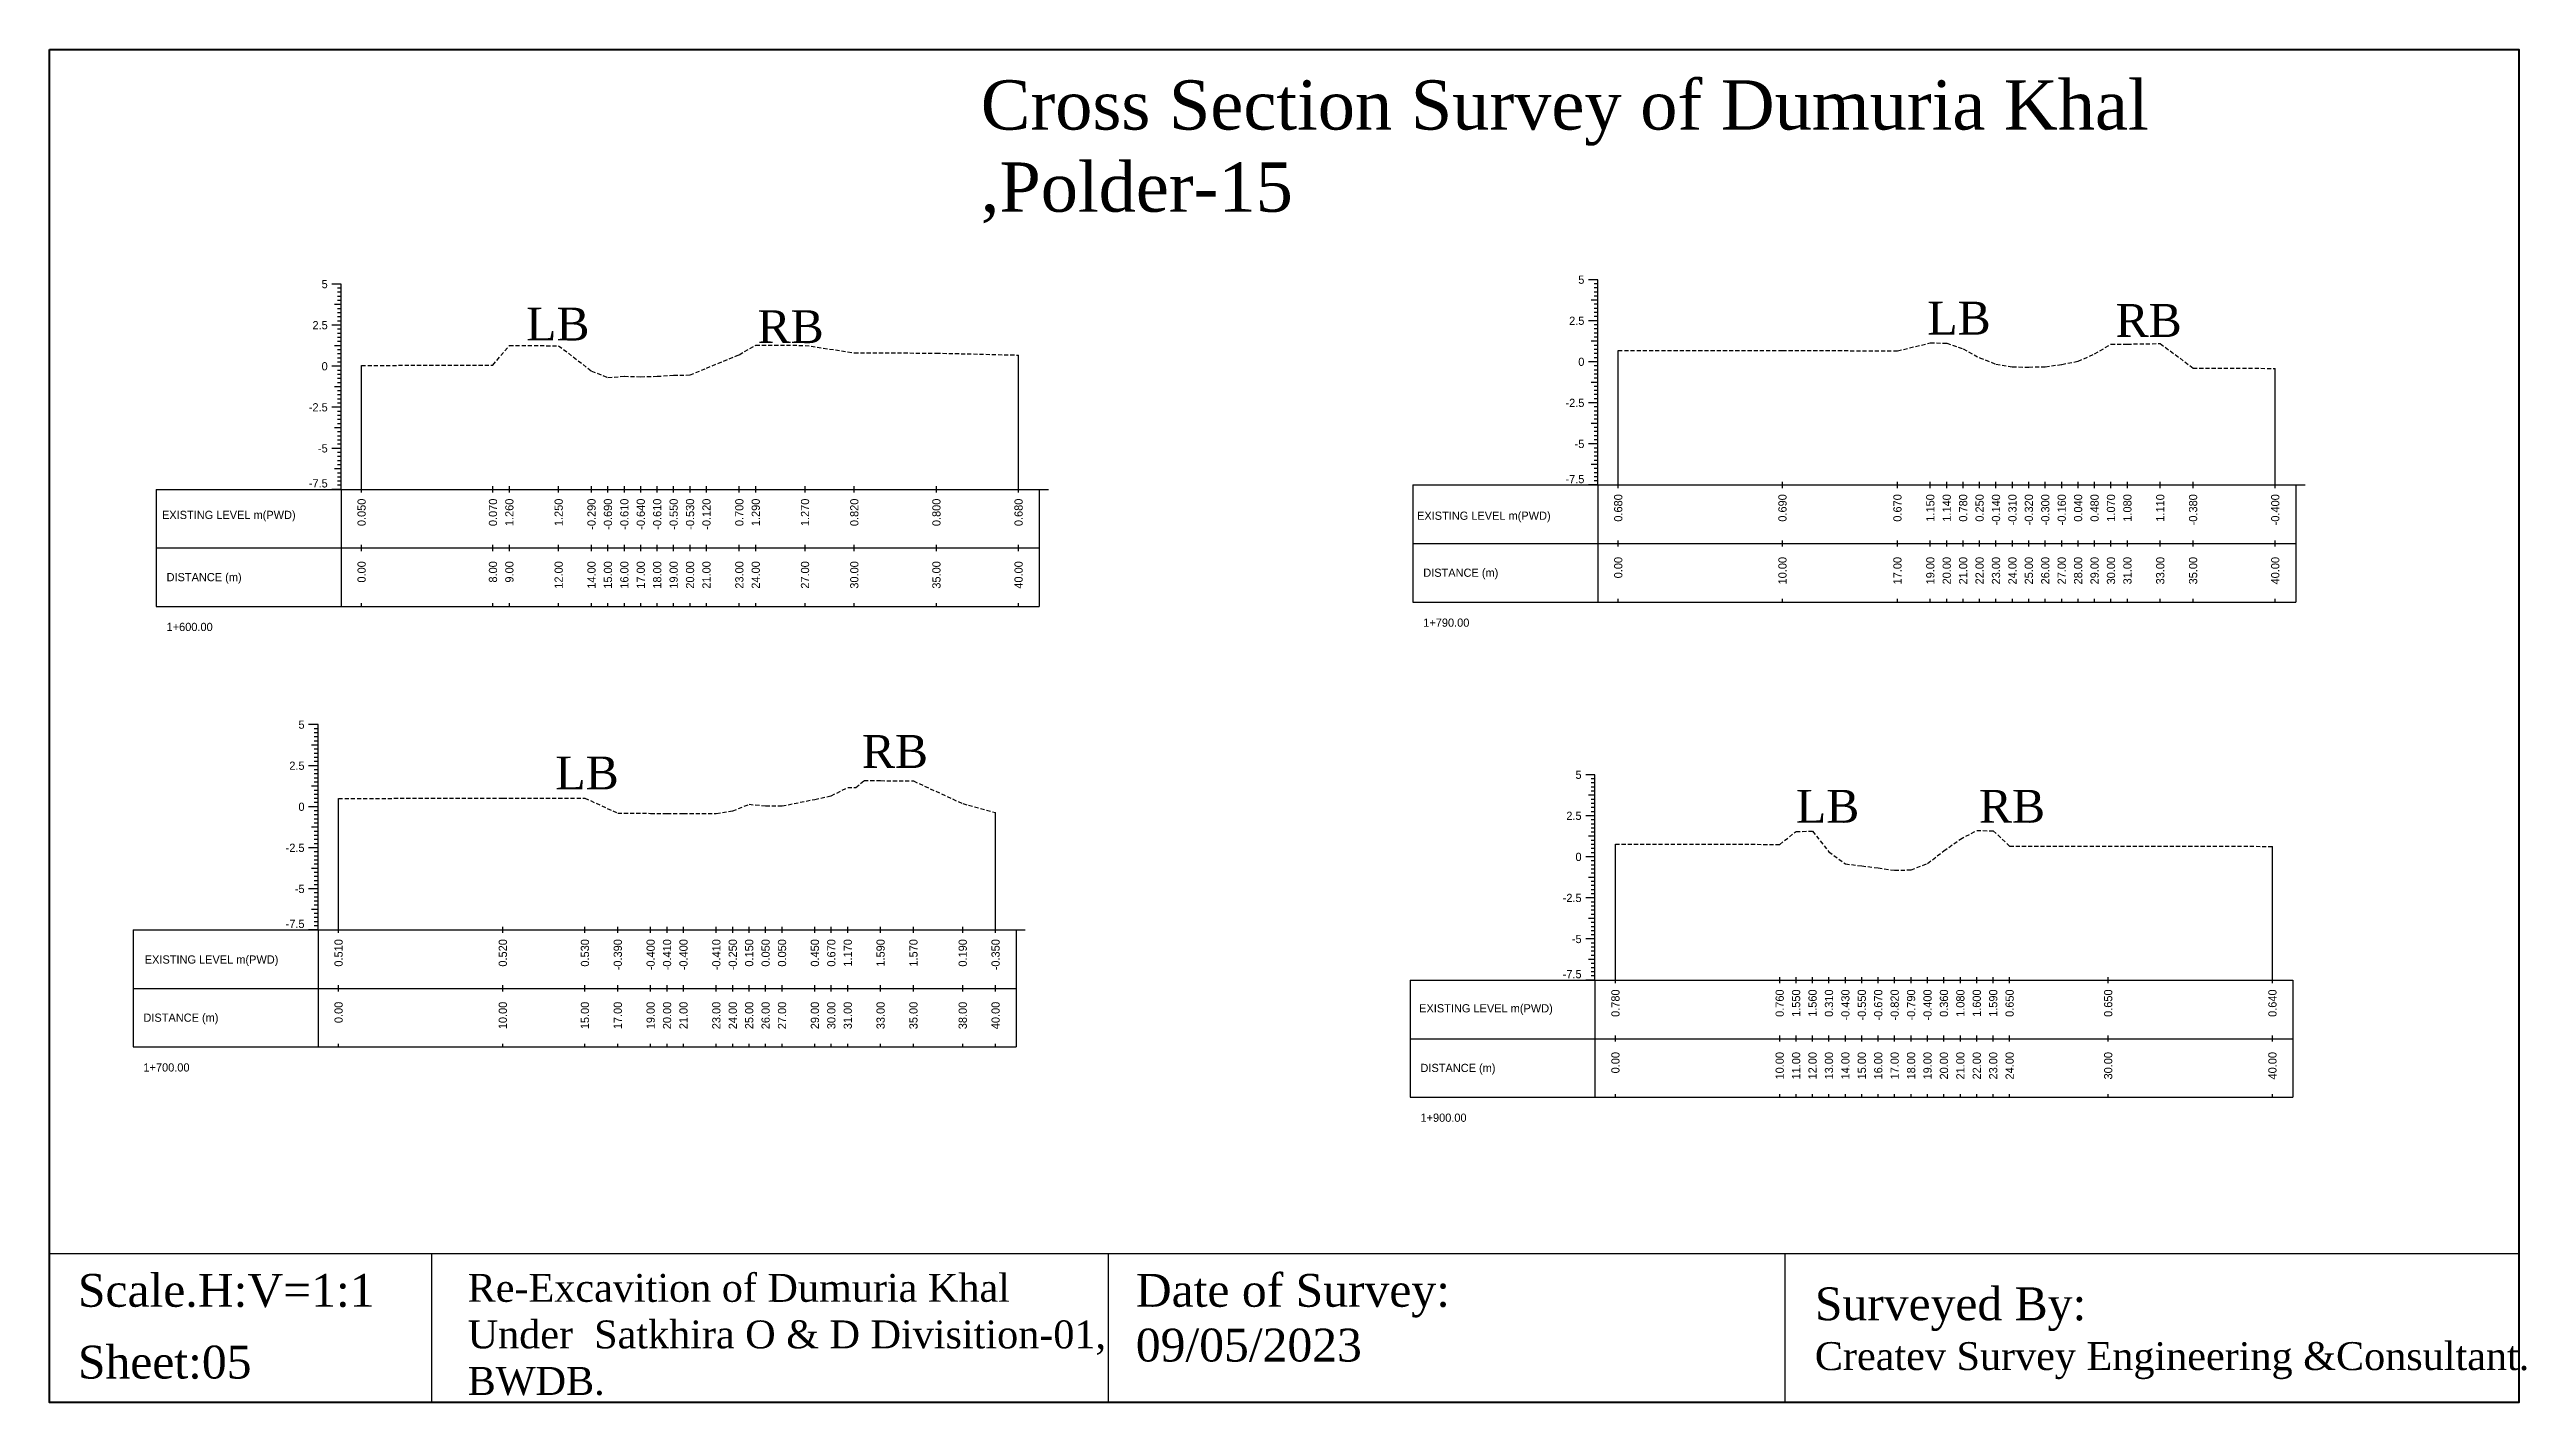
# Model space of a CAD drawing. Header units: inches. Extents: x 2917 to 4535, y -1482 to -1060.
# Drawn here: x 4383.7 to 4534.5, y -1142 to -1059.7 of the extents above; entities that cross this region are included whole.
import ezdxf
from ezdxf.enums import TextEntityAlignment as Align

# ---------------------------------------------------------------- set-up
doc = ezdxf.new("R2010")
doc.units = ezdxf.units.IN
doc.header["$MEASUREMENT"] = 0
doc.linetypes.add('HIDDEN', pattern=[0.375, 0.25, -0.125])
doc.layers.add('CS_Drawing', color=7, linetype='Continuous')
doc.layers.add('GL', color=3, linetype='HIDDEN')
doc.styles.add('romans', font='romans.shx')

msp = doc.modelspace()

# ---------------------------------------------------------------- texts
at = {"attachment_point": 1, "style": 'romans'}
for s, insert, char_height, width in [('{\\fTimes New Roman|b0|i0|c0|p18;Cross Section Survey of Dumuria Khal ,Polder-15}', (4440.39, -1061.53), 3, 72.2837), ('{\\fTimes New Roman|b0|i0|c0|p18;LB}', (4498.02, -1075.01), 2, 27.1477), ('{\\fTimes New Roman|b0|i0|c0|p18;RB}', (4509.48, -1075.15), 2, 27.1477), ('{\\fTimes New Roman|b0|i0|c0|p18;LB}', (4412.71, -1075.37), 2, 27.1477), ('{\\fTimes New Roman|b0|i0|c0|p18;RB}', (4426.8, -1075.53), 2, 27.1477), ('{\\fTimes New Roman|b0|i0|c0|p18;RB}', (4433.15, -1101.39), 2, 27.1477), ('{\\fTimes New Roman|b0|i0|c0|p18;LB}', (4414.49, -1102.7), 2, 27.1477), ('{\\fTimes New Roman|b0|i0|c0|p18;LB}', (4490.02, -1104.73), 2, 27.1477), ('{\\fTimes New Roman|b0|i0|c0|p18;RB}', (4501.16, -1104.73), 2, 27.1477), ('{\\fTimes New Roman|b0|i0|c0|p18;Scale.H:V=1:1}', (4385.42, -1134.2), 2, 22.2708), ('{\\fTimes New Roman|b0|i0|c0|p18;Re-Excavition of Dumuria Khal\\PUnder  Satkhira O & D Divisition-01, BWDB.}', (4409.15, -1134.2), 1.7, 38.8405), ('{\\fTimes New Roman|b0|i0|c0|p18;Date of Survey: 09/05/2023}', (4449.83, -1134.2), 2, 22.2708), ('{\\fTimes New Roman|b0|i0|c0|p18;Surveyed By:                                     \\H0.85x;Createv Survey Engineering &Consultant.}', (4491.17, -1135.02), 2, 45.2193), ('{\\fTimes New Roman|b0|i0|c0|p18;Sheet:05}', (4385.42, -1138.57), 2, 38.8405)]:
    msp.add_mtext(s, dxfattribs=dict(at, insert=insert, char_height=char_height, width=width))
at = {"layer": 'CS_Drawing'}
for s, p in [('5', (4400.63, -1073.94)), ('5', (4477.14, -1073.67)), ('2.5', (4400.63, -1076.44)), ('2.5', (4477.14, -1076.17)), ('0', (4400.63, -1078.94)), ('0', (4477.14, -1078.67)), ('-2.5', (4400.63, -1081.44)), ('-2.5', (4477.14, -1081.17)), ('-5', (4400.63, -1083.94)), ('-5', (4477.14, -1083.67)), ('5', (4399.22, -1100.76)), ('2.5', (4399.22, -1103.26)), ('5', (4476.97, -1103.81)), ('0', (4399.22, -1105.76)), ('2.5', (4476.97, -1106.31)), ('-2.5', (4399.22, -1108.26)), ('0', (4476.97, -1108.81)), ('-5', (4399.22, -1110.76)), ('-2.5', (4476.97, -1111.31)), ('-5', (4476.97, -1113.81))]:
    msp.add_text(s, height=0.5, dxfattribs=at).set_placement(p, align=Align.MIDDLE_RIGHT)
for p in [(4477.14, -1086.06), (4400.63, -1086.32), (4399.22, -1113.14), (4476.97, -1116.2)]:
    msp.add_text('-7.5', height=0.5, dxfattribs=at).set_placement(p, align=Align.RIGHT)
for s, p in [('0.050', (4402.69, -1087)), ('0.070', (4410.69, -1087)), ('1.260', (4411.69, -1087)), ('1.250', (4414.69, -1087)), ('-0.290', (4416.69, -1087)), ('-0.690', (4417.69, -1087)), ('-0.610', (4418.69, -1087)), ('-0.640', (4419.69, -1087)), ('-0.610', (4420.69, -1087)), ('-0.550', (4421.69, -1087)), ('-0.530', (4422.69, -1087)), ('-0.120', (4423.69, -1087)), ('0.700', (4425.69, -1087)), ('1.290', (4426.69, -1087)), ('1.270', (4429.69, -1087)), ('0.820', (4432.69, -1087)), ('0.800', (4437.69, -1087)), ('0.680', (4442.69, -1087)), ('0.680', (4479.2, -1086.73)), ('0.690', (4489.2, -1086.73)), ('0.670', (4496.2, -1086.73)), ('1.150', (4498.2, -1086.73)), ('1.140', (4499.2, -1086.73)), ('0.780', (4500.2, -1086.73)), ('0.250', (4501.2, -1086.73)), ('-0.140', (4502.2, -1086.73)), ('-0.310', (4503.2, -1086.73)), ('-0.320', (4504.2, -1086.73)), ('-0.300', (4505.2, -1086.73)), ('-0.160', (4506.2, -1086.73)), ('0.040', (4507.2, -1086.73)), ('0.480', (4508.2, -1086.73)), ('1.070', (4509.2, -1086.73)), ('1.080', (4510.2, -1086.73)), ('1.110', (4512.2, -1086.73)), ('-0.380', (4514.2, -1086.73)), ('-0.400', (4519.2, -1086.73)), ('0.00', (4402.69, -1090.81)), ('8.00', (4410.69, -1090.81)), ('9.00', (4411.69, -1090.81)), ('12.00', (4414.69, -1090.81)), ('14.00', (4416.69, -1090.81)), ('15.00', (4417.69, -1090.81)), ('16.00', (4418.69, -1090.81)), ('17.00', (4419.69, -1090.81)), ('18.00', (4420.69, -1090.81)), ('19.00', (4421.69, -1090.81)), ('20.00', (4422.69, -1090.81)), ('21.00', (4423.69, -1090.81)), ('23.00', (4425.69, -1090.81)), ('24.00', (4426.69, -1090.81)), ('27.00', (4429.69, -1090.81)), ('30.00', (4432.69, -1090.81)), ('35.00', (4437.69, -1090.81)), ('40.00', (4442.69, -1090.81)), ('0.00', (4479.2, -1090.55)), ('10.00', (4489.2, -1090.55)), ('17.00', (4496.2, -1090.55)), ('19.00', (4498.2, -1090.55)), ('20.00', (4499.2, -1090.55)), ('21.00', (4500.2, -1090.55)), ('22.00', (4501.2, -1090.55)), ('23.00', (4502.2, -1090.55)), ('24.00', (4503.2, -1090.55)), ('25.00', (4504.2, -1090.55)), ('26.00', (4505.2, -1090.55)), ('27.00', (4506.2, -1090.55)), ('28.00', (4507.2, -1090.55)), ('29.00', (4508.2, -1090.55)), ('30.00', (4509.2, -1090.55)), ('31.00', (4510.2, -1090.55)), ('33.00', (4512.2, -1090.55)), ('35.00', (4514.2, -1090.55)), ('40.00', (4519.2, -1090.55)), ('0.510', (4401.29, -1113.82)), ('0.520', (4411.29, -1113.82)), ('0.530', (4416.29, -1113.82)), ('-0.390', (4418.29, -1113.82)), ('-0.400', (4420.29, -1113.82)), ('-0.410', (4421.29, -1113.82)), ('-0.400', (4422.29, -1113.82)), ('-0.410', (4424.29, -1113.82)), ('-0.250', (4425.29, -1113.82)), ('0.150', (4426.29, -1113.82)), ('0.050', (4427.29, -1113.82)), ('0.050', (4428.29, -1113.82)), ('0.450', (4430.29, -1113.82)), ('0.670', (4431.29, -1113.82)), ('1.170', (4432.29, -1113.82)), ('1.590', (4434.29, -1113.82)), ('1.570', (4436.29, -1113.82)), ('0.190', (4439.29, -1113.82)), ('-0.350', (4441.29, -1113.82)), ('0.780', (4479.03, -1116.88)), ('0.760', (4489.03, -1116.88)), ('1.550', (4490.03, -1116.88)), ('1.560', (4491.03, -1116.88)), ('0.310', (4492.03, -1116.88)), ('-0.430', (4493.03, -1116.88)), ('-0.550', (4494.03, -1116.88)), ('-0.670', (4495.03, -1116.88)), ('-0.820', (4496.03, -1116.88)), ('-0.790', (4497.03, -1116.88)), ('-0.400', (4498.03, -1116.88)), ('0.360', (4499.03, -1116.88)), ('1.080', (4500.03, -1116.88)), ('1.600', (4501.03, -1116.88)), ('1.590', (4502.03, -1116.88)), ('0.650', (4503.03, -1116.88)), ('0.650', (4509.03, -1116.88)), ('0.640', (4519.03, -1116.88)), ('0.00', (4401.29, -1117.63)), ('10.00', (4411.29, -1117.63)), ('15.00', (4416.29, -1117.63)), ('17.00', (4418.29, -1117.63)), ('19.00', (4420.29, -1117.63)), ('20.00', (4421.29, -1117.63)), ('21.00', (4422.29, -1117.63)), ('23.00', (4424.29, -1117.63)), ('24.00', (4425.29, -1117.63)), ('25.00', (4426.29, -1117.63)), ('26.00', (4427.29, -1117.63)), ('27.00', (4428.29, -1117.63)), ('29.00', (4430.29, -1117.63)), ('30.00', (4431.29, -1117.63)), ('31.00', (4432.29, -1117.63)), ('33.00', (4434.29, -1117.63)), ('35.00', (4436.29, -1117.63)), ('38.00', (4439.29, -1117.63)), ('40.00', (4441.29, -1117.63)), ('0.00', (4479.03, -1120.69)), ('10.00', (4489.03, -1120.69)), ('11.00', (4490.03, -1120.69)), ('12.00', (4491.03, -1120.69)), ('13.00', (4492.03, -1120.69)), ('14.00', (4493.03, -1120.69)), ('15.00', (4494.03, -1120.69)), ('16.00', (4495.03, -1120.69)), ('17.00', (4496.03, -1120.69)), ('18.00', (4497.03, -1120.69)), ('19.00', (4498.03, -1120.69)), ('20.00', (4499.03, -1120.69)), ('21.00', (4500.03, -1120.69)), ('22.00', (4501.03, -1120.69)), ('23.00', (4502.03, -1120.69)), ('24.00', (4503.03, -1120.69)), ('30.00', (4509.03, -1120.69)), ('40.00', (4519.03, -1120.69))]:
    msp.add_text(s, height=0.5, rotation=90, dxfattribs=at).set_placement(p, align=Align.MIDDLE_RIGHT)
for s, p in [('EXISTING LEVEL m(PWD)', (4390.54, -1087.99)), ('EXISTING LEVEL m(PWD)', (4466.95, -1088.04)), ('DISTANCE (m)', (4390.82, -1091.78)), ('DISTANCE (m)', (4467.33, -1091.51)), ('1+600.00', (4390.82, -1094.81)), ('1+790.00', (4467.33, -1094.55)), ('EXISTING LEVEL m(PWD)', (4389.49, -1115.06)), ('DISTANCE (m)', (4389.41, -1118.6)), ('EXISTING LEVEL m(PWD)', (4467.08, -1118.03)), ('1+700.00', (4389.41, -1121.63)), ('DISTANCE (m)', (4467.16, -1121.66)), ('1+900.00', (4467.16, -1124.69))]:
    msp.add_text(s, height=0.5, dxfattribs=at).set_placement(p, align=Align.MIDDLE_LEFT)

# ---------------------------------------------------------------- linework, layer by layer
at = {"color": 4, "lineweight": 40}
msp.add_lwpolyline([(4383.69, -1059.66), (4534.03, -1059.66), (4534.03, -1142.03), (4383.69, -1142.03)], close=True, dxfattribs=at)
for points in [[(4534.03, -1059.66), (4534.03, -1142.03)], [(4383.69, -1132.95), (4534.03, -1132.95)], [(4383.69, -1132.95), (4383.69, -1142.03)], [(4406.94, -1132.95), (4406.94, -1142.03)], [(4448.14, -1132.95), (4448.14, -1142.03)], [(4489.34, -1132.95), (4489.34, -1142.03)]]:
    msp.add_lwpolyline(points)
at = {"layer": 'CS_Drawing'}
for p, q in [((4477.95, -1073.67), (4477.39, -1073.67)), ((4477.95, -1073.67), (4477.56, -1073.67)), ((4477.95, -1073.67), (4477.73, -1073.67)), ((4477.95, -1086.17), (4477.95, -1073.67)), ((4401.44, -1073.94), (4400.88, -1073.94)), ((4401.44, -1073.94), (4401.05, -1073.94)), ((4401.44, -1075.19), (4401.05, -1075.19)), ((4401.44, -1073.94), (4401.22, -1073.94)), ((4401.44, -1074.19), (4401.22, -1074.19)), ((4401.44, -1074.44), (4401.22, -1074.44)), ((4401.44, -1074.69), (4401.22, -1074.69)), ((4401.44, -1074.94), (4401.22, -1074.94)), ((4401.44, -1075.19), (4401.22, -1075.19)), ((4401.44, -1086.44), (4401.44, -1073.94)), ((4477.95, -1074.92), (4477.56, -1074.92)), ((4477.95, -1073.92), (4477.73, -1073.92)), ((4477.95, -1074.17), (4477.73, -1074.17)), ((4477.95, -1074.42), (4477.73, -1074.42)), ((4477.95, -1074.67), (4477.73, -1074.67)), ((4477.95, -1074.92), (4477.73, -1074.92)), ((4477.95, -1075.17), (4477.73, -1075.17)), ((4401.44, -1076.44), (4400.88, -1076.44)), ((4401.44, -1076.44), (4401.05, -1076.44)), ((4401.44, -1075.44), (4401.22, -1075.44)), ((4401.44, -1075.69), (4401.22, -1075.69)), ((4401.44, -1075.94), (4401.22, -1075.94)), ((4401.44, -1076.19), (4401.22, -1076.19)), ((4401.44, -1076.44), (4401.22, -1076.44)), ((4401.44, -1076.69), (4401.22, -1076.69)), ((4477.95, -1076.17), (4477.39, -1076.17)), ((4477.95, -1076.17), (4477.56, -1076.17)), ((4477.95, -1075.42), (4477.73, -1075.42)), ((4477.95, -1075.67), (4477.73, -1075.67)), ((4477.95, -1075.92), (4477.73, -1075.92)), ((4477.95, -1076.17), (4477.73, -1076.17)), ((4477.95, -1076.42), (4477.73, -1076.42)), ((4477.95, -1076.67), (4477.73, -1076.67)), ((4401.44, -1077.69), (4401.05, -1077.69)), ((4401.44, -1076.94), (4401.22, -1076.94)), ((4401.44, -1077.19), (4401.22, -1077.19)), ((4401.44, -1077.44), (4401.22, -1077.44)), ((4401.44, -1077.69), (4401.22, -1077.69)), ((4401.44, -1077.94), (4401.22, -1077.94)), ((4401.44, -1078.19), (4401.22, -1078.19)), ((4477.95, -1077.42), (4477.56, -1077.42)), ((4477.95, -1076.92), (4477.73, -1076.92)), ((4477.95, -1077.17), (4477.73, -1077.17)), ((4477.95, -1077.42), (4477.73, -1077.42)), ((4477.95, -1077.67), (4477.73, -1077.67)), ((4477.95, -1077.92), (4477.73, -1077.92)), ((4477.95, -1078.17), (4477.73, -1078.17)), ((4479.2, -1086.17), (4479.2, -1077.99)), ((4401.44, -1078.94), (4400.88, -1078.94)), ((4401.44, -1078.94), (4401.05, -1078.94)), ((4401.44, -1078.44), (4401.22, -1078.44)), ((4401.44, -1078.69), (4401.22, -1078.69)), ((4401.44, -1078.94), (4401.22, -1078.94)), ((4401.44, -1079.19), (4401.22, -1079.19)), ((4401.44, -1079.44), (4401.22, -1079.44)), ((4401.44, -1079.69), (4401.22, -1079.69)), ((4402.69, -1086.44), (4402.69, -1078.89)), ((4442.69, -1086.44), (4442.69, -1078.26)), ((4477.95, -1078.67), (4477.39, -1078.67)), ((4477.95, -1078.67), (4477.56, -1078.67)), ((4477.95, -1078.42), (4477.73, -1078.42)), ((4477.95, -1078.67), (4477.73, -1078.67)), ((4477.95, -1078.92), (4477.73, -1078.92)), ((4477.95, -1079.17), (4477.73, -1079.17)), ((4477.95, -1079.42), (4477.73, -1079.42)), ((4477.95, -1079.67), (4477.73, -1079.67)), ((4519.2, -1086.17), (4519.2, -1079.07)), ((4401.44, -1080.19), (4401.05, -1080.19)), ((4401.44, -1079.94), (4401.22, -1079.94)), ((4401.44, -1080.19), (4401.22, -1080.19)), ((4401.44, -1080.44), (4401.22, -1080.44)), ((4401.44, -1080.69), (4401.22, -1080.69)), ((4401.44, -1080.94), (4401.22, -1080.94)), ((4401.44, -1081.19), (4401.22, -1081.19)), ((4477.95, -1081.17), (4477.39, -1081.17)), ((4477.95, -1079.92), (4477.56, -1079.92)), ((4477.95, -1081.17), (4477.56, -1081.17)), ((4477.95, -1079.92), (4477.73, -1079.92)), ((4477.95, -1080.17), (4477.73, -1080.17)), ((4477.95, -1080.42), (4477.73, -1080.42)), ((4477.95, -1080.67), (4477.73, -1080.67)), ((4477.95, -1080.92), (4477.73, -1080.92)), ((4477.95, -1081.17), (4477.73, -1081.17)), ((4401.44, -1081.44), (4400.88, -1081.44)), ((4401.44, -1081.44), (4401.05, -1081.44)), ((4401.44, -1082.69), (4401.05, -1082.69)), ((4401.44, -1081.44), (4401.22, -1081.44)), ((4401.44, -1081.69), (4401.22, -1081.69)), ((4401.44, -1081.94), (4401.22, -1081.94)), ((4401.44, -1082.19), (4401.22, -1082.19)), ((4401.44, -1082.44), (4401.22, -1082.44)), ((4401.44, -1082.69), (4401.22, -1082.69)), ((4477.95, -1082.42), (4477.56, -1082.42)), ((4477.95, -1081.42), (4477.73, -1081.42)), ((4477.95, -1081.67), (4477.73, -1081.67)), ((4477.95, -1081.92), (4477.73, -1081.92)), ((4477.95, -1082.17), (4477.73, -1082.17)), ((4477.95, -1082.42), (4477.73, -1082.42)), ((4477.95, -1082.67), (4477.73, -1082.67)), ((4401.44, -1083.94), (4400.88, -1083.94)), ((4401.44, -1083.94), (4401.05, -1083.94)), ((4401.44, -1082.94), (4401.22, -1082.94)), ((4401.44, -1083.19), (4401.22, -1083.19)), ((4401.44, -1083.44), (4401.22, -1083.44)), ((4401.44, -1083.69), (4401.22, -1083.69)), ((4401.44, -1083.94), (4401.22, -1083.94)), ((4401.44, -1084.19), (4401.22, -1084.19)), ((4477.95, -1083.67), (4477.39, -1083.67)), ((4477.95, -1083.67), (4477.56, -1083.67)), ((4477.95, -1082.92), (4477.73, -1082.92)), ((4477.95, -1083.17), (4477.73, -1083.17)), ((4477.95, -1083.42), (4477.73, -1083.42)), ((4477.95, -1083.67), (4477.73, -1083.67)), ((4477.95, -1083.92), (4477.73, -1083.92)), ((4477.95, -1084.17), (4477.73, -1084.17)), ((4401.44, -1085.19), (4401.05, -1085.19)), ((4401.44, -1084.44), (4401.22, -1084.44)), ((4401.44, -1084.69), (4401.22, -1084.69)), ((4401.44, -1084.94), (4401.22, -1084.94)), ((4401.44, -1085.19), (4401.22, -1085.19)), ((4401.44, -1085.44), (4401.22, -1085.44)), ((4401.44, -1085.69), (4401.22, -1085.69)), ((4477.95, -1084.92), (4477.56, -1084.92)), ((4477.95, -1084.42), (4477.73, -1084.42)), ((4477.95, -1084.67), (4477.73, -1084.67)), ((4477.95, -1084.92), (4477.73, -1084.92)), ((4477.95, -1085.17), (4477.73, -1085.17)), ((4477.95, -1085.42), (4477.73, -1085.42)), ((4477.95, -1085.67), (4477.73, -1085.67)), ((4390.19, -1086.44), (4401.44, -1086.44)), ((4390.19, -1086.44), (4390.19, -1093.56)), ((4401.44, -1086.44), (4400.88, -1086.44)), ((4401.44, -1086.44), (4401.05, -1086.44)), ((4401.44, -1085.94), (4401.22, -1085.94)), ((4401.44, -1086.19), (4401.22, -1086.19)), ((4401.44, -1086.44), (4401.22, -1086.44)), ((4401.44, -1086.44), (4443.94, -1086.44)), ((4401.44, -1086.44), (4401.44, -1093.56)), ((4402.69, -1086.62), (4402.69, -1086.25)), ((4410.69, -1086.62), (4410.69, -1086.25)), ((4411.69, -1086.62), (4411.69, -1086.25)), ((4414.69, -1086.62), (4414.69, -1086.25)), ((4416.69, -1086.62), (4416.69, -1086.25)), ((4417.69, -1086.62), (4417.69, -1086.25)), ((4418.69, -1086.62), (4418.69, -1086.25)), ((4419.69, -1086.62), (4419.69, -1086.25)), ((4420.69, -1086.62), (4420.69, -1086.25)), ((4421.69, -1086.62), (4421.69, -1086.25)), ((4422.69, -1086.62), (4422.69, -1086.25)), ((4423.69, -1086.62), (4423.69, -1086.25)), ((4425.69, -1086.62), (4425.69, -1086.25)), ((4426.69, -1086.62), (4426.69, -1086.25)), ((4429.69, -1086.62), (4429.69, -1086.25)), ((4432.69, -1086.62), (4432.69, -1086.25)), ((4437.69, -1086.62), (4437.69, -1086.25)), ((4442.69, -1086.62), (4442.69, -1086.25)), ((4443.94, -1086.44), (4444.51, -1086.44)), ((4443.94, -1086.44), (4444.34, -1086.44)), ((4443.94, -1086.44), (4444.17, -1086.44)), ((4443.94, -1086.44), (4443.94, -1093.56)), ((4466.7, -1086.17), (4477.95, -1086.17)), ((4466.7, -1086.17), (4466.7, -1093.3)), ((4477.95, -1086.17), (4477.39, -1086.17)), ((4477.95, -1086.17), (4477.56, -1086.17)), ((4477.95, -1085.92), (4477.73, -1085.92)), ((4477.95, -1086.17), (4477.73, -1086.17)), ((4477.95, -1086.17), (4520.45, -1086.17)), ((4477.95, -1086.17), (4477.95, -1093.3)), ((4479.2, -1086.36), (4479.2, -1085.98)), ((4489.2, -1086.36), (4489.2, -1085.98)), ((4496.2, -1086.36), (4496.2, -1085.98)), ((4498.2, -1086.36), (4498.2, -1085.98)), ((4499.2, -1086.36), (4499.2, -1085.98)), ((4500.2, -1086.36), (4500.2, -1085.98)), ((4501.2, -1086.36), (4501.2, -1085.98)), ((4502.2, -1086.36), (4502.2, -1085.98)), ((4503.2, -1086.36), (4503.2, -1085.98)), ((4504.2, -1086.36), (4504.2, -1085.98)), ((4505.2, -1086.36), (4505.2, -1085.98)), ((4506.2, -1086.36), (4506.2, -1085.98)), ((4507.2, -1086.36), (4507.2, -1085.98)), ((4508.2, -1086.36), (4508.2, -1085.98)), ((4509.2, -1086.36), (4509.2, -1085.98)), ((4510.2, -1086.36), (4510.2, -1085.98)), ((4512.2, -1086.36), (4512.2, -1085.98)), ((4514.2, -1086.36), (4514.2, -1085.98)), ((4519.2, -1086.36), (4519.2, -1085.98)), ((4520.45, -1086.17), (4521.02, -1086.17)), ((4520.45, -1086.17), (4520.85, -1086.17)), ((4520.45, -1086.17), (4520.68, -1086.17)), ((4520.45, -1086.17), (4520.45, -1093.3)), ((4390.19, -1090), (4401.44, -1090)), ((4401.44, -1090), (4443.94, -1090)), ((4401.44, -1090), (4443.94, -1090)), ((4402.69, -1090.19), (4402.69, -1089.81)), ((4410.69, -1090.19), (4410.69, -1089.81)), ((4411.69, -1090.19), (4411.69, -1089.81)), ((4414.69, -1090.19), (4414.69, -1089.81)), ((4416.69, -1090.19), (4416.69, -1089.81)), ((4417.69, -1090.19), (4417.69, -1089.81)), ((4418.69, -1090.19), (4418.69, -1089.81)), ((4419.69, -1090.19), (4419.69, -1089.81)), ((4420.69, -1090.19), (4420.69, -1089.81)), ((4421.69, -1090.19), (4421.69, -1089.81)), ((4422.69, -1090.19), (4422.69, -1089.81)), ((4423.69, -1090.19), (4423.69, -1089.81)), ((4425.69, -1090.19), (4425.69, -1089.81)), ((4426.69, -1090.19), (4426.69, -1089.81)), ((4429.69, -1090.19), (4429.69, -1089.81)), ((4432.69, -1090.19), (4432.69, -1089.81)), ((4437.69, -1090.19), (4437.69, -1089.81)), ((4442.69, -1090.19), (4442.69, -1089.81)), ((4466.7, -1089.73), (4477.95, -1089.73)), ((4477.95, -1089.73), (4520.45, -1089.73)), ((4477.95, -1089.73), (4520.45, -1089.73)), ((4479.2, -1089.92), (4479.2, -1089.55)), ((4489.2, -1089.92), (4489.2, -1089.55)), ((4496.2, -1089.92), (4496.2, -1089.55)), ((4498.2, -1089.92), (4498.2, -1089.55)), ((4499.2, -1089.92), (4499.2, -1089.55)), ((4500.2, -1089.92), (4500.2, -1089.55)), ((4501.2, -1089.92), (4501.2, -1089.55)), ((4502.2, -1089.92), (4502.2, -1089.55)), ((4503.2, -1089.92), (4503.2, -1089.55)), ((4504.2, -1089.92), (4504.2, -1089.55)), ((4505.2, -1089.92), (4505.2, -1089.55)), ((4506.2, -1089.92), (4506.2, -1089.55)), ((4507.2, -1089.92), (4507.2, -1089.55)), ((4508.2, -1089.92), (4508.2, -1089.55)), ((4509.2, -1089.92), (4509.2, -1089.55)), ((4510.2, -1089.92), (4510.2, -1089.55)), ((4512.2, -1089.92), (4512.2, -1089.55)), ((4514.2, -1089.92), (4514.2, -1089.55)), ((4519.2, -1089.92), (4519.2, -1089.55)), ((4466.7, -1093.3), (4477.95, -1093.3)), ((4477.95, -1093.3), (4520.45, -1093.3)), ((4479.2, -1093.3), (4479.2, -1093.11)), ((4489.2, -1093.3), (4489.2, -1093.11)), ((4496.2, -1093.3), (4496.2, -1093.11)), ((4498.2, -1093.3), (4498.2, -1093.11)), ((4499.2, -1093.3), (4499.2, -1093.11)), ((4500.2, -1093.3), (4500.2, -1093.11)), ((4501.2, -1093.3), (4501.2, -1093.11)), ((4502.2, -1093.3), (4502.2, -1093.11)), ((4503.2, -1093.3), (4503.2, -1093.11)), ((4504.2, -1093.3), (4504.2, -1093.11)), ((4505.2, -1093.3), (4505.2, -1093.11)), ((4506.2, -1093.3), (4506.2, -1093.11)), ((4507.2, -1093.3), (4507.2, -1093.11)), ((4508.2, -1093.3), (4508.2, -1093.11)), ((4509.2, -1093.3), (4509.2, -1093.11)), ((4510.2, -1093.3), (4510.2, -1093.11)), ((4512.2, -1093.3), (4512.2, -1093.11)), ((4514.2, -1093.3), (4514.2, -1093.11)), ((4519.2, -1093.3), (4519.2, -1093.11)), ((4390.19, -1093.56), (4401.44, -1093.56)), ((4401.44, -1093.56), (4443.94, -1093.56)), ((4402.69, -1093.56), (4402.69, -1093.37)), ((4410.69, -1093.56), (4410.69, -1093.37)), ((4411.69, -1093.56), (4411.69, -1093.37)), ((4414.69, -1093.56), (4414.69, -1093.37)), ((4416.69, -1093.56), (4416.69, -1093.37)), ((4417.69, -1093.56), (4417.69, -1093.37)), ((4418.69, -1093.56), (4418.69, -1093.37)), ((4419.69, -1093.56), (4419.69, -1093.37)), ((4420.69, -1093.56), (4420.69, -1093.37)), ((4421.69, -1093.56), (4421.69, -1093.37)), ((4422.69, -1093.56), (4422.69, -1093.37)), ((4423.69, -1093.56), (4423.69, -1093.37)), ((4425.69, -1093.56), (4425.69, -1093.37)), ((4426.69, -1093.56), (4426.69, -1093.37)), ((4429.69, -1093.56), (4429.69, -1093.37)), ((4432.69, -1093.56), (4432.69, -1093.37)), ((4437.69, -1093.56), (4437.69, -1093.37)), ((4442.69, -1093.56), (4442.69, -1093.37)), ((4400.04, -1100.76), (4399.47, -1100.76)), ((4400.04, -1100.76), (4399.64, -1100.76)), ((4400.04, -1100.76), (4399.81, -1100.76)), ((4400.04, -1113.26), (4400.04, -1100.76)), ((4400.04, -1102.01), (4399.64, -1102.01)), ((4400.04, -1101.01), (4399.81, -1101.01)), ((4400.04, -1101.26), (4399.81, -1101.26)), ((4400.04, -1101.51), (4399.81, -1101.51)), ((4400.04, -1101.76), (4399.81, -1101.76)), ((4400.04, -1102.01), (4399.81, -1102.01)), ((4400.04, -1102.26), (4399.81, -1102.26)), ((4400.04, -1103.26), (4399.47, -1103.26)), ((4400.04, -1103.26), (4399.64, -1103.26)), ((4400.04, -1102.51), (4399.81, -1102.51)), ((4400.04, -1102.76), (4399.81, -1102.76)), ((4400.04, -1103.01), (4399.81, -1103.01)), ((4400.04, -1103.26), (4399.81, -1103.26)), ((4400.04, -1103.51), (4399.81, -1103.51)), ((4400.04, -1103.76), (4399.81, -1103.76)), ((4477.78, -1103.81), (4477.22, -1103.81)), ((4477.78, -1103.81), (4477.39, -1103.81)), ((4477.78, -1103.81), (4477.56, -1103.81)), ((4477.78, -1116.31), (4477.78, -1103.81)), ((4400.04, -1104.51), (4399.64, -1104.51)), ((4400.04, -1104.01), (4399.81, -1104.01)), ((4400.04, -1104.26), (4399.81, -1104.26)), ((4400.04, -1104.51), (4399.81, -1104.51)), ((4400.04, -1104.76), (4399.81, -1104.76)), ((4400.04, -1105.01), (4399.81, -1105.01)), ((4400.04, -1105.26), (4399.81, -1105.26)), ((4401.29, -1113.26), (4401.29, -1105.25)), ((4477.78, -1105.06), (4477.39, -1105.06)), ((4477.78, -1104.06), (4477.56, -1104.06)), ((4477.78, -1104.31), (4477.56, -1104.31)), ((4477.78, -1104.56), (4477.56, -1104.56)), ((4477.78, -1104.81), (4477.56, -1104.81)), ((4477.78, -1105.06), (4477.56, -1105.06)), ((4477.78, -1105.31), (4477.56, -1105.31)), ((4400.04, -1105.76), (4399.47, -1105.76)), ((4400.04, -1105.76), (4399.64, -1105.76)), ((4400.04, -1105.51), (4399.81, -1105.51)), ((4400.04, -1105.76), (4399.81, -1105.76)), ((4400.04, -1106.01), (4399.81, -1106.01)), ((4400.04, -1106.26), (4399.81, -1106.26)), ((4400.04, -1106.51), (4399.81, -1106.51)), ((4400.04, -1106.76), (4399.81, -1106.76)), ((4441.29, -1113.26), (4441.29, -1106.11)), ((4477.78, -1106.31), (4477.22, -1106.31)), ((4477.78, -1106.31), (4477.39, -1106.31)), ((4477.78, -1105.56), (4477.56, -1105.56)), ((4477.78, -1105.81), (4477.56, -1105.81)), ((4477.78, -1106.06), (4477.56, -1106.06)), ((4477.78, -1106.31), (4477.56, -1106.31)), ((4477.78, -1106.56), (4477.56, -1106.56)), ((4477.78, -1106.81), (4477.56, -1106.81)), ((4400.04, -1108.26), (4399.47, -1108.26)), ((4400.04, -1107.01), (4399.64, -1107.01)), ((4400.04, -1108.26), (4399.64, -1108.26)), ((4400.04, -1107.01), (4399.81, -1107.01)), ((4400.04, -1107.26), (4399.81, -1107.26)), ((4400.04, -1107.51), (4399.81, -1107.51)), ((4400.04, -1107.76), (4399.81, -1107.76)), ((4400.04, -1108.01), (4399.81, -1108.01)), ((4400.04, -1108.26), (4399.81, -1108.26)), ((4477.78, -1107.56), (4477.39, -1107.56)), ((4477.78, -1107.06), (4477.56, -1107.06)), ((4477.78, -1107.31), (4477.56, -1107.31)), ((4477.78, -1107.56), (4477.56, -1107.56)), ((4477.78, -1107.81), (4477.56, -1107.81)), ((4477.78, -1108.06), (4477.56, -1108.06)), ((4477.78, -1108.31), (4477.56, -1108.31)), ((4479.03, -1116.31), (4479.03, -1108.03)), ((4519.03, -1116.31), (4519.03, -1108.17)), ((4400.04, -1109.51), (4399.64, -1109.51)), ((4400.04, -1108.51), (4399.81, -1108.51)), ((4400.04, -1108.76), (4399.81, -1108.76)), ((4400.04, -1109.01), (4399.81, -1109.01)), ((4400.04, -1109.26), (4399.81, -1109.26)), ((4400.04, -1109.51), (4399.81, -1109.51)), ((4400.04, -1109.76), (4399.81, -1109.76)), ((4477.78, -1108.81), (4477.22, -1108.81)), ((4477.78, -1108.81), (4477.39, -1108.81)), ((4477.78, -1108.56), (4477.56, -1108.56)), ((4477.78, -1108.81), (4477.56, -1108.81)), ((4477.78, -1109.06), (4477.56, -1109.06)), ((4477.78, -1109.31), (4477.56, -1109.31)), ((4477.78, -1109.56), (4477.56, -1109.56)), ((4477.78, -1109.81), (4477.56, -1109.81)), ((4400.04, -1110.76), (4399.47, -1110.76)), ((4400.04, -1110.76), (4399.64, -1110.76)), ((4400.04, -1110.01), (4399.81, -1110.01)), ((4400.04, -1110.26), (4399.81, -1110.26)), ((4400.04, -1110.51), (4399.81, -1110.51)), ((4400.04, -1110.76), (4399.81, -1110.76)), ((4400.04, -1111.01), (4399.81, -1111.01)), ((4400.04, -1111.26), (4399.81, -1111.26)), ((4477.78, -1111.31), (4477.22, -1111.31)), ((4477.78, -1110.06), (4477.39, -1110.06)), ((4477.78, -1111.31), (4477.39, -1111.31)), ((4477.78, -1110.06), (4477.56, -1110.06)), ((4477.78, -1110.31), (4477.56, -1110.31)), ((4477.78, -1110.56), (4477.56, -1110.56)), ((4477.78, -1110.81), (4477.56, -1110.81)), ((4477.78, -1111.06), (4477.56, -1111.06)), ((4477.78, -1111.31), (4477.56, -1111.31)), ((4400.04, -1112.01), (4399.64, -1112.01)), ((4400.04, -1111.51), (4399.81, -1111.51)), ((4400.04, -1111.76), (4399.81, -1111.76)), ((4400.04, -1112.01), (4399.81, -1112.01)), ((4400.04, -1112.26), (4399.81, -1112.26)), ((4400.04, -1112.51), (4399.81, -1112.51)), ((4400.04, -1112.76), (4399.81, -1112.76)), ((4477.78, -1112.56), (4477.39, -1112.56)), ((4477.78, -1111.56), (4477.56, -1111.56)), ((4477.78, -1111.81), (4477.56, -1111.81)), ((4477.78, -1112.06), (4477.56, -1112.06)), ((4477.78, -1112.31), (4477.56, -1112.31)), ((4477.78, -1112.56), (4477.56, -1112.56)), ((4477.78, -1112.81), (4477.56, -1112.81)), ((4388.79, -1113.26), (4400.04, -1113.26)), ((4388.79, -1113.26), (4388.79, -1120.38)), ((4400.04, -1113.26), (4399.47, -1113.26)), ((4400.04, -1113.26), (4399.64, -1113.26)), ((4400.04, -1113.01), (4399.81, -1113.01)), ((4400.04, -1113.26), (4399.81, -1113.26)), ((4400.04, -1113.26), (4442.54, -1113.26)), ((4400.04, -1113.26), (4400.04, -1120.38)), ((4401.29, -1113.44), (4401.29, -1113.07)), ((4411.29, -1113.44), (4411.29, -1113.07)), ((4416.29, -1113.44), (4416.29, -1113.07)), ((4418.29, -1113.44), (4418.29, -1113.07)), ((4420.29, -1113.44), (4420.29, -1113.07)), ((4421.29, -1113.44), (4421.29, -1113.07)), ((4422.29, -1113.44), (4422.29, -1113.07)), ((4424.29, -1113.44), (4424.29, -1113.07)), ((4425.29, -1113.44), (4425.29, -1113.07)), ((4426.29, -1113.44), (4426.29, -1113.07)), ((4427.29, -1113.44), (4427.29, -1113.07)), ((4428.29, -1113.44), (4428.29, -1113.07)), ((4430.29, -1113.44), (4430.29, -1113.07)), ((4431.29, -1113.44), (4431.29, -1113.07)), ((4432.29, -1113.44), (4432.29, -1113.07)), ((4434.29, -1113.44), (4434.29, -1113.07)), ((4436.29, -1113.44), (4436.29, -1113.07)), ((4439.29, -1113.44), (4439.29, -1113.07)), ((4441.29, -1113.44), (4441.29, -1113.07)), ((4442.54, -1113.26), (4443.1, -1113.26)), ((4442.54, -1113.26), (4442.93, -1113.26)), ((4442.54, -1113.26), (4442.76, -1113.26)), ((4442.54, -1113.26), (4442.54, -1120.38)), ((4477.78, -1113.81), (4477.22, -1113.81)), ((4477.78, -1113.81), (4477.39, -1113.81)), ((4477.78, -1113.06), (4477.56, -1113.06)), ((4477.78, -1113.31), (4477.56, -1113.31)), ((4477.78, -1113.56), (4477.56, -1113.56)), ((4477.78, -1113.81), (4477.56, -1113.81)), ((4477.78, -1114.06), (4477.56, -1114.06)), ((4477.78, -1114.31), (4477.56, -1114.31)), ((4477.78, -1115.06), (4477.39, -1115.06)), ((4477.78, -1114.56), (4477.56, -1114.56)), ((4477.78, -1114.81), (4477.56, -1114.81)), ((4477.78, -1115.06), (4477.56, -1115.06)), ((4477.78, -1115.31), (4477.56, -1115.31)), ((4477.78, -1115.56), (4477.56, -1115.56)), ((4477.78, -1115.81), (4477.56, -1115.81)), ((4388.79, -1116.82), (4400.04, -1116.82)), ((4400.04, -1116.82), (4442.54, -1116.82)), ((4400.04, -1116.82), (4442.54, -1116.82)), ((4401.29, -1117.01), (4401.29, -1116.63)), ((4411.29, -1117.01), (4411.29, -1116.63)), ((4416.29, -1117.01), (4416.29, -1116.63)), ((4418.29, -1117.01), (4418.29, -1116.63)), ((4420.29, -1117.01), (4420.29, -1116.63)), ((4421.29, -1117.01), (4421.29, -1116.63)), ((4422.29, -1117.01), (4422.29, -1116.63)), ((4424.29, -1117.01), (4424.29, -1116.63)), ((4425.29, -1117.01), (4425.29, -1116.63)), ((4426.29, -1117.01), (4426.29, -1116.63)), ((4427.29, -1117.01), (4427.29, -1116.63)), ((4428.29, -1117.01), (4428.29, -1116.63)), ((4430.29, -1117.01), (4430.29, -1116.63)), ((4431.29, -1117.01), (4431.29, -1116.63)), ((4432.29, -1117.01), (4432.29, -1116.63)), ((4434.29, -1117.01), (4434.29, -1116.63)), ((4436.29, -1117.01), (4436.29, -1116.63)), ((4439.29, -1117.01), (4439.29, -1116.63)), ((4441.29, -1117.01), (4441.29, -1116.63)), ((4466.53, -1116.31), (4477.78, -1116.31)), ((4466.53, -1116.31), (4466.53, -1123.44)), ((4477.78, -1116.31), (4477.22, -1116.31)), ((4477.78, -1116.31), (4477.39, -1116.31)), ((4477.78, -1116.06), (4477.56, -1116.06)), ((4477.78, -1116.31), (4477.56, -1116.31)), ((4477.78, -1116.31), (4520.28, -1116.31)), ((4477.78, -1116.31), (4477.78, -1123.44)), ((4479.03, -1116.5), (4479.03, -1116.13)), ((4489.03, -1116.5), (4489.03, -1116.13)), ((4490.03, -1116.5), (4490.03, -1116.13)), ((4491.03, -1116.5), (4491.03, -1116.13)), ((4492.03, -1116.5), (4492.03, -1116.13)), ((4493.03, -1116.5), (4493.03, -1116.13)), ((4494.03, -1116.5), (4494.03, -1116.13)), ((4495.03, -1116.5), (4495.03, -1116.13)), ((4496.03, -1116.5), (4496.03, -1116.13)), ((4497.03, -1116.5), (4497.03, -1116.13)), ((4498.03, -1116.5), (4498.03, -1116.13)), ((4499.03, -1116.5), (4499.03, -1116.13)), ((4500.03, -1116.5), (4500.03, -1116.13)), ((4501.03, -1116.5), (4501.03, -1116.13)), ((4502.03, -1116.5), (4502.03, -1116.13)), ((4503.03, -1116.5), (4503.03, -1116.13)), ((4509.03, -1116.5), (4509.03, -1116.13)), ((4519.03, -1116.5), (4519.03, -1116.13)), ((4520.28, -1116.31), (4520.28, -1123.44)), ((4388.79, -1120.38), (4400.04, -1120.38)), ((4400.04, -1120.38), (4442.54, -1120.38)), ((4401.29, -1120.38), (4401.29, -1120.19)), ((4411.29, -1120.38), (4411.29, -1120.19)), ((4416.29, -1120.38), (4416.29, -1120.19)), ((4418.29, -1120.38), (4418.29, -1120.19)), ((4420.29, -1120.38), (4420.29, -1120.19)), ((4421.29, -1120.38), (4421.29, -1120.19)), ((4422.29, -1120.38), (4422.29, -1120.19)), ((4424.29, -1120.38), (4424.29, -1120.19)), ((4425.29, -1120.38), (4425.29, -1120.19)), ((4426.29, -1120.38), (4426.29, -1120.19)), ((4427.29, -1120.38), (4427.29, -1120.19)), ((4428.29, -1120.38), (4428.29, -1120.19)), ((4430.29, -1120.38), (4430.29, -1120.19)), ((4431.29, -1120.38), (4431.29, -1120.19)), ((4432.29, -1120.38), (4432.29, -1120.19)), ((4434.29, -1120.38), (4434.29, -1120.19)), ((4436.29, -1120.38), (4436.29, -1120.19)), ((4439.29, -1120.38), (4439.29, -1120.19)), ((4441.29, -1120.38), (4441.29, -1120.19)), ((4466.53, -1119.88), (4477.78, -1119.88)), ((4477.78, -1119.88), (4520.28, -1119.88)), ((4477.78, -1119.88), (4520.28, -1119.88)), ((4479.03, -1120.06), (4479.03, -1119.69)), ((4489.03, -1120.06), (4489.03, -1119.69)), ((4490.03, -1120.06), (4490.03, -1119.69)), ((4491.03, -1120.06), (4491.03, -1119.69)), ((4492.03, -1120.06), (4492.03, -1119.69)), ((4493.03, -1120.06), (4493.03, -1119.69)), ((4494.03, -1120.06), (4494.03, -1119.69)), ((4495.03, -1120.06), (4495.03, -1119.69)), ((4496.03, -1120.06), (4496.03, -1119.69)), ((4497.03, -1120.06), (4497.03, -1119.69)), ((4498.03, -1120.06), (4498.03, -1119.69)), ((4499.03, -1120.06), (4499.03, -1119.69)), ((4500.03, -1120.06), (4500.03, -1119.69)), ((4501.03, -1120.06), (4501.03, -1119.69)), ((4502.03, -1120.06), (4502.03, -1119.69)), ((4503.03, -1120.06), (4503.03, -1119.69)), ((4509.03, -1120.06), (4509.03, -1119.69)), ((4519.03, -1120.06), (4519.03, -1119.69)), ((4466.53, -1123.44), (4477.78, -1123.44)), ((4477.78, -1123.44), (4520.28, -1123.44)), ((4479.03, -1123.44), (4479.03, -1123.25)), ((4489.03, -1123.44), (4489.03, -1123.25)), ((4490.03, -1123.44), (4490.03, -1123.25)), ((4491.03, -1123.44), (4491.03, -1123.25)), ((4492.03, -1123.44), (4492.03, -1123.25)), ((4493.03, -1123.44), (4493.03, -1123.25)), ((4494.03, -1123.44), (4494.03, -1123.25)), ((4495.03, -1123.44), (4495.03, -1123.25)), ((4496.03, -1123.44), (4496.03, -1123.25)), ((4497.03, -1123.44), (4497.03, -1123.25)), ((4498.03, -1123.44), (4498.03, -1123.25)), ((4499.03, -1123.44), (4499.03, -1123.25)), ((4500.03, -1123.44), (4500.03, -1123.25)), ((4501.03, -1123.44), (4501.03, -1123.25)), ((4502.03, -1123.44), (4502.03, -1123.25)), ((4503.03, -1123.44), (4503.03, -1123.25)), ((4509.03, -1123.44), (4509.03, -1123.25)), ((4519.03, -1123.44), (4519.03, -1123.25))]:
    msp.add_line(p, q, dxfattribs=at)
at = {"layer": 'GL'}
for points in [[(4402.69, -1078.89), (4410.69, -1078.87), (4411.69, -1077.68), (4414.69, -1077.69), (4416.69, -1079.23), (4417.69, -1079.63), (4418.69, -1079.55), (4419.69, -1079.58), (4420.69, -1079.55), (4421.69, -1079.49), (4422.69, -1079.47), (4423.69, -1079.06), (4425.69, -1078.24), (4426.69, -1077.65), (4429.69, -1077.67), (4432.69, -1078.12), (4437.69, -1078.14), (4442.69, -1078.26)], [(4479.2, -1077.99), (4489.2, -1077.98), (4496.2, -1078), (4498.2, -1077.52), (4499.2, -1077.53), (4500.2, -1077.89), (4501.2, -1078.42), (4502.2, -1078.81), (4503.2, -1078.98), (4504.2, -1078.99), (4505.2, -1078.97), (4506.2, -1078.83), (4507.2, -1078.63), (4508.2, -1078.19), (4509.2, -1077.6), (4510.2, -1077.59), (4512.2, -1077.56), (4514.2, -1079.05), (4519.2, -1079.07)], [(4401.29, -1105.25), (4411.29, -1105.24), (4416.29, -1105.23), (4418.29, -1106.15), (4420.29, -1106.16), (4421.29, -1106.17), (4422.29, -1106.16), (4424.29, -1106.17), (4425.29, -1106.01), (4426.29, -1105.61), (4427.29, -1105.71), (4428.29, -1105.71), (4430.29, -1105.31), (4431.29, -1105.09), (4432.29, -1104.59), (4432.79, -1104.59), (4433.29, -1104.17), (4434.29, -1104.17), (4436.29, -1104.19), (4439.29, -1105.57), (4441.29, -1106.11)], [(4479.03, -1108.03), (4489.03, -1108.05), (4490.03, -1107.26), (4491.03, -1107.25), (4492.03, -1108.5), (4493.03, -1109.24), (4494.03, -1109.36), (4495.03, -1109.48), (4496.03, -1109.63), (4497.03, -1109.6), (4498.03, -1109.21), (4499.03, -1108.45), (4500.03, -1107.73), (4501.03, -1107.21), (4502.03, -1107.22), (4503.03, -1108.16), (4509.03, -1108.16), (4519.03, -1108.17)]]:
    msp.add_lwpolyline(points, dxfattribs=at)

msp.set_redraw_order([(e.dxf.handle, doc.entitydb.next_handle()) for e in msp.query("TEXT MTEXT ATTDEF DIMENSION ARC_DIMENSION")])  # texts and dimensions are drawn at this point

doc.saveas('drawing.dxf')
